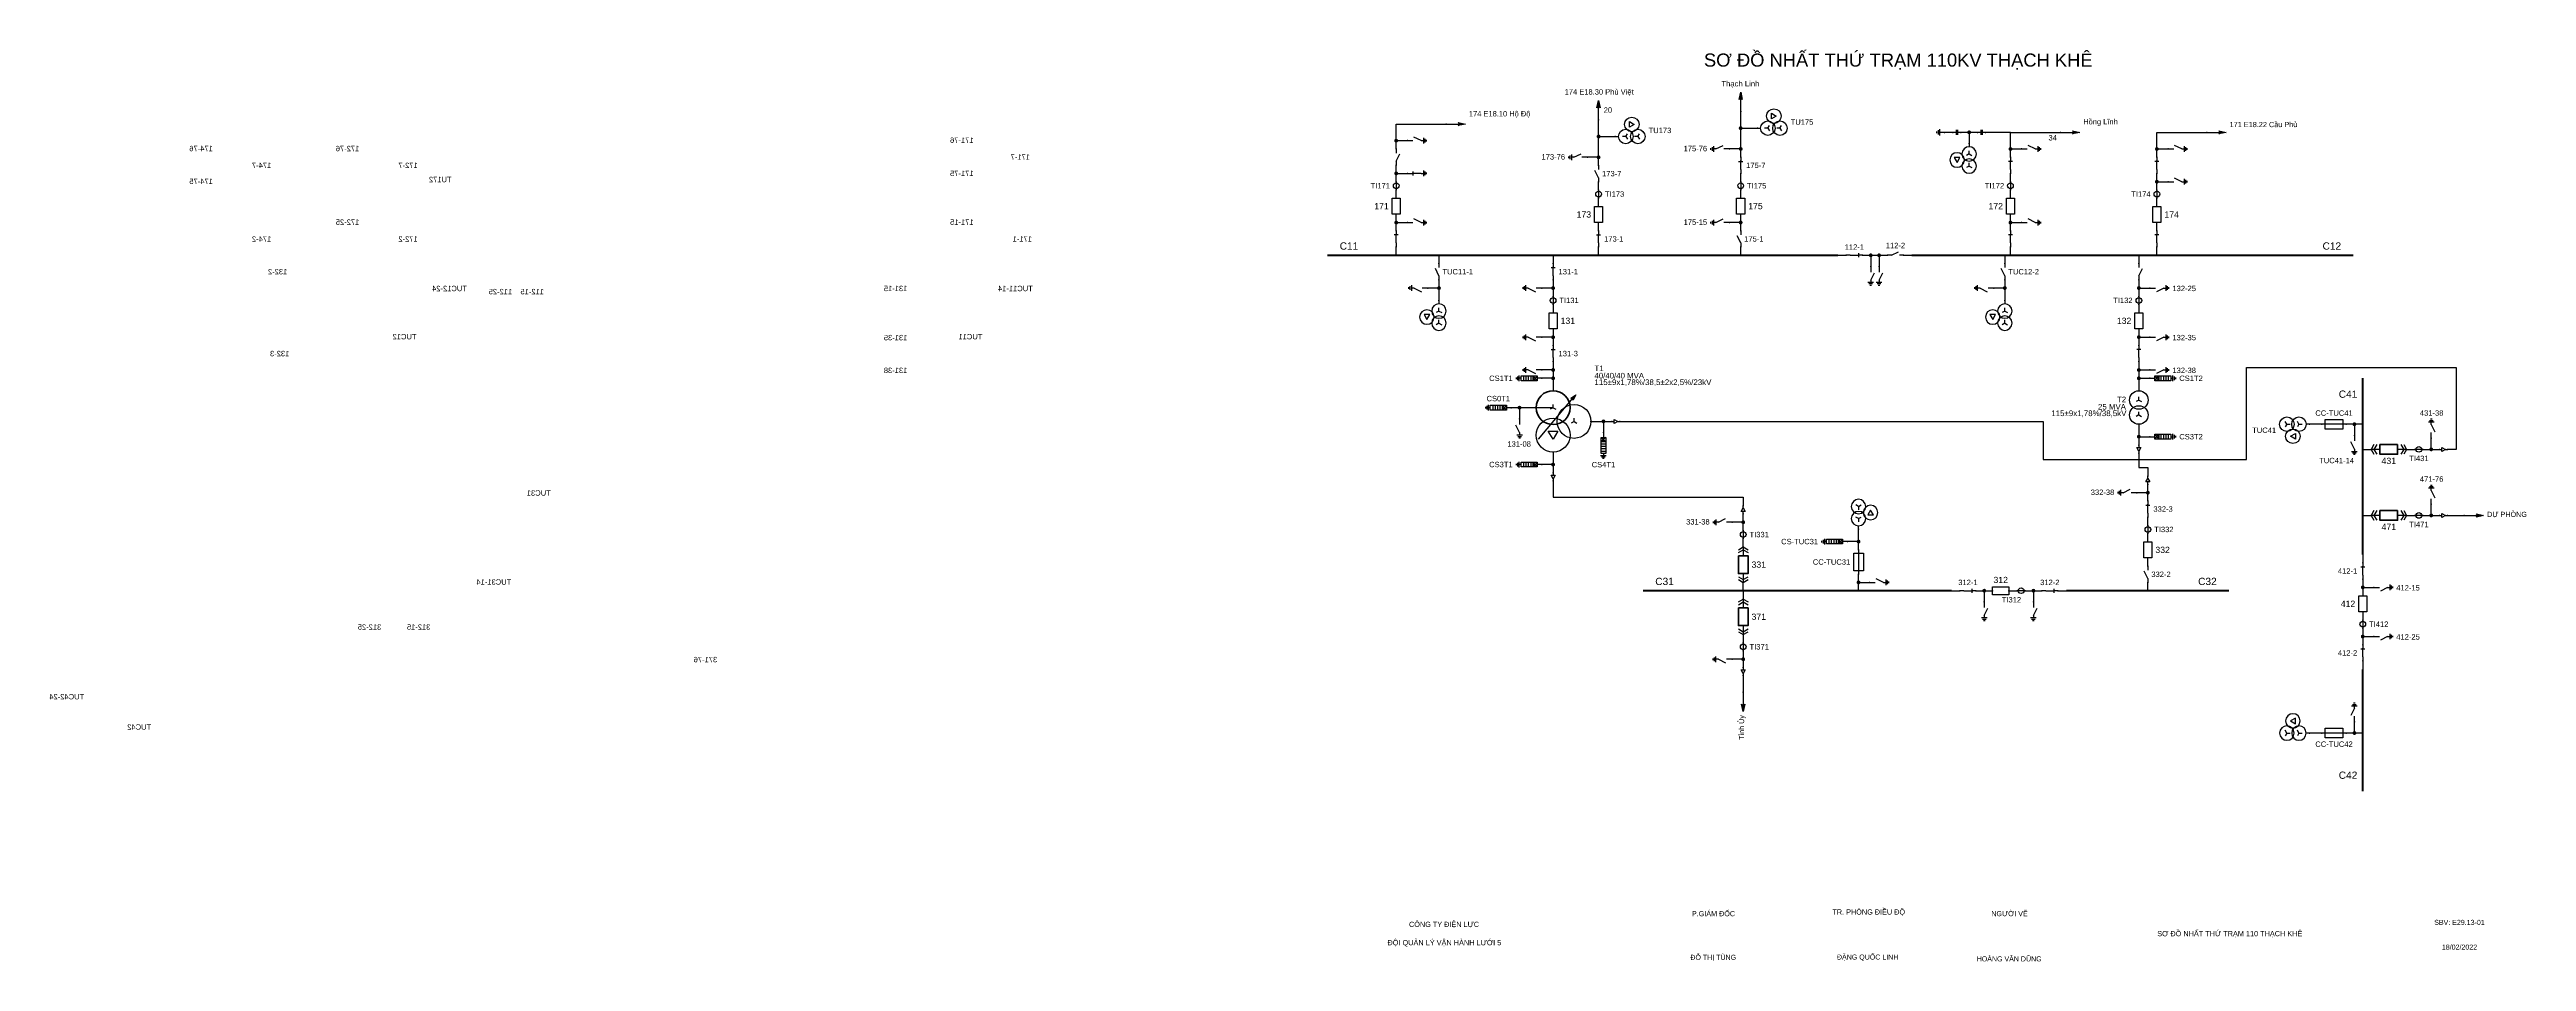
# Model space of a CAD drawing. Header units: millimetres. Extents: x -357 to 411, y 7 to 290.
import ezdxf

# ---------------------------------------------------------------- set-up
doc = ezdxf.new("R2010")
doc.units = ezdxf.units.MM
for name, color, linetype, lineweight in [('BUSBAR_110KV', 1, 'Continuous', 50), ('BUSBAR_22KV', 5, 'Continuous', 50), ('BUSBAR_35KV', 30, 'Continuous', 50), ('GROUND', 3, 'Continuous', 25), ('HV_110KV', 1, 'Continuous', 25), ('MV_22KV', 5, 'Continuous', 25), ('MV_35KV', 30, 'Continuous', 25)]:
    doc.layers.add(name, color=color, linetype=linetype, lineweight=lineweight)
doc.layers.add('SYM_PORTS', color=8, linetype='Continuous', plot=False)
doc.layers.add('TEXT', color=7, linetype='Continuous')
doc.styles.add('SLD_TEXT', font='arial.ttf')

# ---------------------------------------------------------------- blocks, each defined once
blk = doc.blocks.new('SYM_DISCONNECTOR_CLOSED')
at = {"lineweight": 25}
for points in [[(-0.625, 1.25), (0.625, 1.25)], [(0, 2.5), (0, 1.25)], [(0, -1.25), (0, 1.5)], [(0, -1.25), (0, -2.5)]]:
    blk.add_lwpolyline(points, dxfattribs=at)
at = {"layer": 'SYM_PORTS'}
for p in [(0, 2.5), (0, -2.5)]:
    blk.add_point(p, dxfattribs=at)
blk.add_attdef('DEVICE_CODE', (1.625, -0.5), '', height=2)
blk = doc.blocks.new('SYM_EARTHING_SWITCH_OPEN')
at = {"lineweight": 25}
for points in [[(0, -1.25), (-1.125, 1)], [(0, 3), (0, 1.25)], [(-0.875, -2), (0.875, -2)], [(-0.5625, -2.4375), (0.5625, -2.4375)], [(-0.25, -2.875), (0.25, -2.875)], [(0, -1.25), (0, -2)]]:
    blk.add_lwpolyline(points, dxfattribs=at)
at = {"layer": 'SYM_PORTS'}
blk.add_point((0, 3), dxfattribs=at)
blk.add_attdef('DEVICE_CODE', (1.875, 0), '', height=2)
blk = doc.blocks.new('SYM_CIRCUIT_BREAKER')
at = {"lineweight": 25}
blk.add_lwpolyline([(-1.25, 2.5), (1.25, 2.5), (1.25, -2.5), (-1.25, -2.5)], close=True, dxfattribs=at)
at = {"layer": 'SYM_PORTS'}
for p in [(0, 2.5), (0, -2.5)]:
    blk.add_point(p, dxfattribs=at)
blk.add_attdef('DEVICE_CODE', (2.25, -0.5), '', height=2)
at = {"flags": 1}
blk.add_attdef('RATING', (2.25, -3.5), '', height=2, dxfattribs=at)
blk = doc.blocks.new('SYM_CURRENT_TRANSFORMER')
at = {"lineweight": 25}
blk.add_lwpolyline([(0, 1.25), (0, -1.25)], dxfattribs=at)
blk.add_circle((0, 0), 0.875, dxfattribs=at)
at = {"layer": 'SYM_PORTS'}
for p in [(0, 1.25), (0, -1.25)]:
    blk.add_point(p, dxfattribs=at)
blk.add_attdef('DEVICE_CODE', (1.875, -1.75), '', height=2)
at = {"flags": 1}
blk.add_attdef('RATIO', (1.875, -4.75), '', height=2, dxfattribs=at)
blk = doc.blocks.new('SYM_EARTHING_SWITCH_CLOSED')
at = {"lineweight": 25}
for points in [[(-0.625, 1.25), (0.625, 1.25)], [(0, 3), (0, 1.25)], [(0, -1.25), (0, 1.5)], [(-0.875, -2), (0.875, -2)], [(-0.5625, -2.4375), (0.5625, -2.4375)], [(-0.25, -2.875), (0.25, -2.875)], [(0, -1.25), (0, -2)]]:
    blk.add_lwpolyline(points, dxfattribs=at)
at = {"layer": 'SYM_PORTS'}
blk.add_point((0, 3), dxfattribs=at)
blk.add_attdef('DEVICE_CODE', (1.875, 0), '', height=2)
blk = doc.blocks.new('SYM_DISCONNECTOR_OPEN')
at = {"lineweight": 25}
for points in [[(0, -1.25), (-1.125, 1)], [(0, 2.5), (0, 1.25)], [(0, -1.25), (0, -2.5)]]:
    blk.add_lwpolyline(points, dxfattribs=at)
at = {"layer": 'SYM_PORTS'}
for p in [(0, 2.5), (0, -2.5)]:
    blk.add_point(p, dxfattribs=at)
blk.add_attdef('DEVICE_CODE', (1, -0.5), '', height=2)
blk = doc.blocks.new('SYM_LINE_FEEDER_ARROW')
blk.add_hatch(color=7).paths.add_polyline_path([(0, -3), (-0.5, -0.75), (0, -1.25), (0.5, -0.75)])
at = {"lineweight": 25}
blk.add_lwpolyline([(0, 3), (0, -1.25)], dxfattribs=at)
blk.add_lwpolyline([(0, -3), (-0.5, -0.75), (0, -1.25), (0.5, -0.75)], close=True, dxfattribs=at)
at = {"layer": 'SYM_PORTS'}
blk.add_point((0, 3), dxfattribs=at)
blk.add_attdef('LINE_NAME', (1.5, 0), '', height=2)
blk = doc.blocks.new('SYM_VOLTAGE_TRANSFORMER')
at = {"lineweight": 25}
for points in [[(0, 1.375), (-0.8625, 0.875)], [(0, 4.625), (0, 3.625)], [(0, 1.375), (0, 2.375)], [(0, 1.375), (0.8625, 0.875)], [(0, -2.375), (-0.8625, -2.875)], [(0, -2.375), (0, -1.375)], [(0, -2.375), (0.8625, -2.875)]]:
    blk.add_lwpolyline(points, dxfattribs=at)
blk.add_lwpolyline([(2.875, 0.25), (4.625, 0.25), (3.75, -1.25)], close=True, dxfattribs=at)
for centre in [(0, 1.375), (3.75, -0.5), (0, -2.375)]:
    blk.add_circle(centre, 2.25, dxfattribs=at)
at = {"layer": 'SYM_PORTS'}
blk.add_point((0, 4.625), dxfattribs=at)
blk.add_attdef('DEVICE_CODE', (7, 1.625), '', height=2)
at = {"flags": 1}
blk.add_attdef('RATIO', (7, -1.375), '', height=2, dxfattribs=at)
blk = doc.blocks.new('SYM_SURGE_ARRESTER')
at = {"lineweight": 25}
for points in [[(-0.75, 2.5), (0.75, 2.5), (0.75, 1.25), (-0.75, 1.25)], [(-0.75, 1.25), (0.75, 1.25), (0.75, -2.5), (-0.75, -2.5)]]:
    blk.add_lwpolyline(points, close=True, dxfattribs=at)
for points in [[(-0.75, 2.5), (0.75, 1.25)], [(0.75, 2.5), (-0.75, 1.25)], [(-0.75, 0.5), (0.75, 0.5)], [(0, 4), (0, 2.5)], [(-0.875, -3.125), (0.875, -3.125)], [(-0.75, -0.25), (0.75, -0.25)], [(-0.75, -1), (0.75, -1)], [(-0.75, -1.75), (0.75, -1.75)], [(-0.5625, -3.5625), (0.5625, -3.5625)], [(-0.25, -4), (0.25, -4)], [(0, -2.5), (0, -3.125)]]:
    blk.add_lwpolyline(points, dxfattribs=at)
at = {"layer": 'SYM_PORTS'}
blk.add_point((0, 4), dxfattribs=at)
blk.add_attdef('DEVICE_CODE', (1.875, 1), '', height=2)
blk = doc.blocks.new('SYM_TRANSFORMER_3W')
blk.add_hatch(color=7).paths.add_polyline_path([(3.75, 8.25), (3.0125, 6.575), (2.2375, 7.225)])
at = {"lineweight": 25}
for points in [[(3.75, 8.25), (3.0125, 6.575), (2.2375, 7.225)], [(-4.75, -3), (-1.75, -3), (-3.25, -5.5)]]:
    blk.add_lwpolyline(points, close=True, dxfattribs=at)
for points in [[(-3.25, 4.25), (-8.5, 4.25)], [(-7.75, -5.5), (3.0125, 7.35)], [(-3.25, 4.25), (-4.1125, 3.75)], [(-3.25, 4.25), (-3.25, 5.25)], [(-3.25, 4.25), (-2.3875, 3.75)], [(3.25, 0), (2.3875, -0.5)], [(3.25, 0), (3.25, 1)], [(3.25, 0), (4.1125, -0.5)]]:
    blk.add_lwpolyline(points, dxfattribs=at)
at = {"lineweight": 50}
blk.add_circle((-3.25, 4.25), 5.25, dxfattribs=at)
at = {"lineweight": 25}
for centre in [(-3.25, -4.25), (3.25, 0)]:
    blk.add_circle(centre, 5.25, dxfattribs=at)
at = {"layer": 'SYM_PORTS'}
for p in [(-3.25, 9.5), (-8.5, 4.25), (8.5, 0), (-3.25, -9.5)]:
    blk.add_point(p, dxfattribs=at)
blk.add_attdef('DEVICE_CODE', (9.5, 6.5), '', height=2)
at = {"flags": 1}
for tag, p in [('VOLTAGE_RATIO', (9.5, 0.5)), ('POWER', (9.5, 3.5))]:
    blk.add_attdef(tag, p, '', height=2, dxfattribs=at)
blk = doc.blocks.new('SYM_CABLE_TERMINATION')
at = {"lineweight": 25}
blk.add_lwpolyline([(-0.625, 0.5), (0.625, 0.5), (0, -0.625)], close=True, dxfattribs=at)
for points in [[(0, 1.25), (0, 0.5)], [(0, -0.625), (0, -1.25)]]:
    blk.add_lwpolyline(points, dxfattribs=at)
at = {"layer": 'SYM_PORTS'}
for p in [(0, 1.25), (0, -1.25)]:
    blk.add_point(p, dxfattribs=at)
blk = doc.blocks.new('SYM_COUPLING_CAPACITOR')
at = {"lineweight": 25}
for points in [[(-0.75, 0.25), (0.75, 0.25)], [(0, 1.25), (0, 0.25)], [(-0.75, -0.25), (0.75, -0.25)], [(0, -0.25), (0, -1.25)]]:
    blk.add_lwpolyline(points, dxfattribs=at)
at = {"layer": 'SYM_PORTS'}
for p in [(0, 1.25), (0, -1.25)]:
    blk.add_point(p, dxfattribs=at)
blk.add_attdef('DEVICE_CODE', (1.75, -1.75), '', height=2)
blk = doc.blocks.new('SYM_GROUND_SYMBOL')
at = {"lineweight": 25}
for points in [[(0, 1.25), (0, -0.25)], [(-1, -0.25), (1, -0.25)], [(-0.625, -0.75), (0.625, -0.75)], [(-0.25, -1.25), (0.25, -1.25)]]:
    blk.add_lwpolyline(points, dxfattribs=at)
at = {"layer": 'SYM_PORTS'}
blk.add_point((0, 1.25), dxfattribs=at)
blk = doc.blocks.new('SYM_TRANSFORMER_2W')
at = {"lineweight": 25}
for points in [[(0, 2.3125), (-0.8625, 1.8125)], [(0, 2.3125), (0, 3.3125)], [(0, 2.3125), (0.8625, 1.8125)], [(0, -2.3125), (-0.8625, -2.8125)], [(0, -2.3125), (0, -1.3125)], [(0, -2.3125), (0.8625, -2.8125)]]:
    blk.add_lwpolyline(points, dxfattribs=at)
for centre in [(0, 2.3125), (0, -2.3125)]:
    blk.add_circle(centre, 2.875, dxfattribs=at)
at = {"layer": 'SYM_PORTS'}
for p in [(0, 5.1875), (0, -5.1875)]:
    blk.add_point(p, dxfattribs=at)
blk.add_attdef('DEVICE_CODE', (3.875, 2.1875), '', height=2)
at = {"flags": 1}
for tag, p in [('POWER', (3.875, -0.8125)), ('VOLTAGE_RATIO', (3.875, -3.8125))]:
    blk.add_attdef(tag, p, '', height=2, dxfattribs=at)
blk = doc.blocks.new('SYM_DRAWOUT_BREAKER')
at = {"lineweight": 25}
for points in [[(-1.5, 4.625), (0, 5.5), (1.5, 4.625)], [(-1.5, 3.75), (0, 4.625), (1.5, 3.75)], [(0, 5.5), (0, 2.75)], [(-1.5, -3.75), (0, -4.625), (1.5, -3.75)], [(-1.5, -4.625), (0, -5.5), (1.5, -4.625)], [(0, -2.75), (0, -5.5)]]:
    blk.add_lwpolyline(points, dxfattribs=at)
at = {"lineweight": 35}
blk.add_lwpolyline([(-1.5, 2.75), (1.5, 2.75), (1.5, -2.75), (-1.5, -2.75)], close=True, dxfattribs=at)
at = {"layer": 'SYM_PORTS'}
for p in [(0, 5.5), (0, -5.5)]:
    blk.add_point(p, dxfattribs=at)
blk.add_attdef('DEVICE_CODE', (2.5, 2.5), '', height=2)
at = {"flags": 1}
blk.add_attdef('RATING', (2.5, -0.5), '', height=2, dxfattribs=at)
blk = doc.blocks.new('SYM_FUSE_DISCONNECTOR')
at = {"lineweight": 25}
blk.add_lwpolyline([(-1.5, 2.75), (1.5, 2.75), (1.5, -2.75), (-1.5, -2.75)], close=True, dxfattribs=at)
blk.add_lwpolyline([(0, 3.75), (0, -3.75)], dxfattribs=at)
at = {"layer": 'SYM_PORTS'}
for p in [(0, 3.75), (0, -3.75)]:
    blk.add_point(p, dxfattribs=at)
blk.add_attdef('DEVICE_CODE', (2.5, 0.75), '', height=2)
at = {"flags": 1}
blk.add_attdef('RATING', (2.5, -2.25), '', height=2, dxfattribs=at)

msp = doc.modelspace()

# ---------------------------------------------------------------- hatches: boundary and pattern name
at = {"layer": 'HV_110KV'}
h = msp.add_hatch(color=7, dxfattribs=at)
edge = h.paths.add_edge_path()
edge.add_arc((60.32, 261.86), 0.6, 0, 360)
h = msp.add_hatch(color=7, dxfattribs=at)
edge = h.paths.add_edge_path()
edge.add_arc((123.09, 263.15), 0.6, 0, 360)
h = msp.add_hatch(color=7, dxfattribs=at)
edge = h.paths.add_edge_path()
edge.add_arc((167.15, 265.73), 0.6, 0, 360)
h = msp.add_hatch(color=7, dxfattribs=at)
edge = h.paths.add_edge_path()
edge.add_arc((238.01, 264.44), 0.6, 0, 360)
h = msp.add_hatch(color=7, dxfattribs=at)
edge = h.paths.add_edge_path()
edge.add_arc((123.09, 256.7), 0.6, 0, 360)
h = msp.add_hatch(color=7, dxfattribs=at)
edge = h.paths.add_edge_path()
edge.add_arc((167.15, 259.28), 0.6, 0, 360)
h = msp.add_hatch(color=7, dxfattribs=at)
edge = h.paths.add_edge_path()
edge.add_arc((250.82, 259.28), 0.6, 0, 360)
h = msp.add_hatch(color=7, dxfattribs=at)
edge = h.paths.add_edge_path()
edge.add_arc((296.23, 259.28), 0.6, 0, 360)
h = msp.add_hatch(color=7, dxfattribs=at)
edge = h.paths.add_edge_path()
edge.add_arc((60.32, 251.7), 0.6, 0, 360)
h = msp.add_hatch(color=7, dxfattribs=at)
edge = h.paths.add_edge_path()
edge.add_arc((296.23, 249.13), 0.6, 0, 360)
h = msp.add_hatch(color=7, dxfattribs=at)
edge = h.paths.add_edge_path()
edge.add_arc((60.32, 236.47), 0.6, 0, 360)
h = msp.add_hatch(color=7, dxfattribs=at)
edge = h.paths.add_edge_path()
edge.add_arc((167.15, 236.47), 0.6, 0, 360)
h = msp.add_hatch(color=7, dxfattribs=at)
edge = h.paths.add_edge_path()
edge.add_arc((250.82, 236.47), 0.6, 0, 360)
h = msp.add_hatch(color=7, dxfattribs=at)
edge = h.paths.add_edge_path()
edge.add_arc((207.48, 226.31), 0.6, 0, 360)
h = msp.add_hatch(color=7, dxfattribs=at)
edge = h.paths.add_edge_path()
edge.add_arc((210.06, 226.31), 0.6, 0, 360)
h = msp.add_hatch(color=7, dxfattribs=at)
edge = h.paths.add_edge_path()
edge.add_arc((73.59, 216.15), 0.6, 0, 360)
h = msp.add_hatch(color=7, dxfattribs=at)
edge = h.paths.add_edge_path()
edge.add_arc((108.98, 216.15), 0.6, 0, 360)
h = msp.add_hatch(color=7, dxfattribs=at)
edge = h.paths.add_edge_path()
edge.add_arc((249.07, 216.15), 0.6, 0, 360)
h = msp.add_hatch(color=7, dxfattribs=at)
edge = h.paths.add_edge_path()
edge.add_arc((290.63, 216.15), 0.6, 0, 360)
h = msp.add_hatch(color=7, dxfattribs=at)
edge = h.paths.add_edge_path()
edge.add_arc((108.98, 200.92), 0.6, 0, 360)
h = msp.add_hatch(color=7, dxfattribs=at)
edge = h.paths.add_edge_path()
edge.add_arc((290.63, 200.92), 0.6, 0, 360)
h = msp.add_hatch(color=7, dxfattribs=at)
edge = h.paths.add_edge_path()
edge.add_arc((108.98, 190.76), 0.6, 0, 360)
h = msp.add_hatch(color=7, dxfattribs=at)
edge = h.paths.add_edge_path()
edge.add_arc((108.98, 188.18), 0.6, 0, 360)
h = msp.add_hatch(color=7, dxfattribs=at)
edge = h.paths.add_edge_path()
edge.add_arc((290.63, 190.76), 0.6, 0, 360)
h = msp.add_hatch(color=7, dxfattribs=at)
edge = h.paths.add_edge_path()
edge.add_arc((290.63, 188.18), 0.6, 0, 360)
h = msp.add_hatch(color=7, dxfattribs=at)
edge = h.paths.add_edge_path()
edge.add_arc((98.57, 179.06), 0.6, 0, 360)
at = {"layer": 'MV_22KV'}
h = msp.add_hatch(color=7, dxfattribs=at)
edge = h.paths.add_edge_path()
edge.add_arc((124.6, 174.81), 0.6, 0, 360)
h = msp.add_hatch(color=7, dxfattribs=at)
edge = h.paths.add_edge_path()
edge.add_arc((357.49, 173.94), 0.6, 0, 360)
h = msp.add_hatch(color=7, dxfattribs=at)
edge = h.paths.add_edge_path()
edge.add_arc((381.3, 166.14), 0.6, 0, 360)
h = msp.add_hatch(color=7, dxfattribs=at)
edge = h.paths.add_edge_path()
edge.add_arc((381.3, 145.65), 0.6, 0, 360)
h = msp.add_hatch(color=7, dxfattribs=at)
edge = h.paths.add_edge_path()
edge.add_arc((360.07, 123.34), 0.6, 0, 360)
h = msp.add_hatch(color=7, dxfattribs=at)
edge = h.paths.add_edge_path()
edge.add_arc((360.07, 108.11), 0.6, 0, 360)
h = msp.add_hatch(color=7, dxfattribs=at)
edge = h.paths.add_edge_path()
edge.add_arc((357.49, 78.18), 0.6, 0, 360)
at = {"layer": 'MV_35KV'}
h = msp.add_hatch(color=7, dxfattribs=at)
edge = h.paths.add_edge_path()
edge.add_arc((290.63, 170.07), 0.6, 0, 360)
h = msp.add_hatch(color=7, dxfattribs=at)
edge = h.paths.add_edge_path()
edge.add_arc((108.98, 161.44), 0.6, 0, 360)
h = msp.add_hatch(color=7, dxfattribs=at)
edge = h.paths.add_edge_path()
edge.add_arc((293.43, 152.7), 0.6, 0, 360)
h = msp.add_hatch(color=7, dxfattribs=at)
edge = h.paths.add_edge_path()
edge.add_arc((167.94, 143.55), 0.6, 0, 360)
h = msp.add_hatch(color=7, dxfattribs=at)
edge = h.paths.add_edge_path()
edge.add_arc((203.7, 137.55), 0.6, 0, 360)
h = msp.add_hatch(color=7, dxfattribs=at)
edge = h.paths.add_edge_path()
edge.add_arc((203.7, 124.89), 0.6, 0, 360)
h = msp.add_hatch(color=7, dxfattribs=at)
edge = h.paths.add_edge_path()
edge.add_arc((242.7, 122.31), 0.6, 0, 360)
h = msp.add_hatch(color=7, dxfattribs=at)
edge = h.paths.add_edge_path()
edge.add_arc((257.94, 122.31), 0.6, 0, 360)
h = msp.add_hatch(color=7, dxfattribs=at)
edge = h.paths.add_edge_path()
edge.add_arc((167.94, 101.07), 0.6, 0, 360)

# ---------------------------------------------------------------- linework, layer by layer
at = {"layer": 'BUSBAR_110KV', "const_width": 0.606}
for points in [[(38.99, 226.31), (197.33, 226.31)], [(220.22, 226.31), (357.17, 226.31)]]:
    msp.add_lwpolyline(points, dxfattribs=at)
at = {"layer": 'BUSBAR_22KV', "const_width": 0.606}
for points in [[(360.07, 188.22), (360.07, 133.5)], [(360.07, 97.95), (360.07, 60.09)]]:
    msp.add_lwpolyline(points, dxfattribs=at)
at = {"layer": 'BUSBAR_35KV', "const_width": 0.606}
for points in [[(136.85, 122.31), (232.54, 122.31)], [(268.1, 122.31), (318.58, 122.31)]]:
    msp.add_lwpolyline(points, dxfattribs=at)
at = {"layer": 'GROUND'}
msp.add_lwpolyline([(232.93, 264.44), (230.35, 264.44)], dxfattribs=at)
at = {"layer": 'HV_110KV'}
for points in [[(167.15, 265.73), (167.15, 270.89)], [(60.32, 261.86), (60.32, 267.02), (75.8, 267.02)], [(60.32, 259.28), (60.32, 261.86)], [(60.32, 261.86), (63.78, 261.86)], [(123.09, 263.15), (123.09, 268.31)], [(123.09, 256.7), (123.09, 263.15)], [(123.09, 263.15), (128.27, 263.15)], [(167.15, 259.28), (167.15, 265.73)], [(167.15, 265.73), (172.33, 265.73)], [(238.01, 264.44), (235.43, 264.44)], [(240.59, 264.44), (238.01, 264.44)], [(238.01, 264.44), (238.01, 260.99)], [(250.82, 264.44), (243.09, 264.44)], [(250.82, 259.28), (250.82, 264.44)], [(250.82, 264.44), (266.29, 264.44)], [(296.23, 259.28), (296.23, 264.44), (311.7, 264.44)], [(60.32, 251.7), (60.32, 254.28)], [(123.09, 256.7), (119.64, 256.7)], [(123.09, 254.13), (123.09, 256.7)], [(167.15, 259.28), (163.7, 259.28)], [(167.15, 256.7), (167.15, 259.28)], [(250.82, 256.7), (250.82, 259.28)], [(250.82, 259.28), (254.27, 259.28)], [(296.23, 256.7), (296.23, 259.28)], [(296.23, 259.28), (299.68, 259.28)], [(60.32, 249.13), (60.32, 251.7)], [(60.32, 251.7), (63.78, 251.7)], [(60.32, 244.05), (60.32, 246.63)], [(123.09, 246.55), (123.09, 249.13)], [(167.15, 249.13), (167.15, 251.7)], [(167.15, 244.05), (167.15, 246.63)], [(250.82, 249.13), (250.82, 251.7)], [(250.82, 244.05), (250.82, 246.63)], [(296.23, 249.13), (296.23, 251.7)], [(296.23, 246.55), (296.23, 249.13)], [(296.23, 249.13), (299.68, 249.13)], [(60.32, 236.47), (60.32, 239.05)], [(123.09, 241.47), (123.09, 244.05)], [(167.15, 236.47), (167.15, 239.05)], [(250.82, 236.47), (250.82, 239.05)], [(296.23, 241.47), (296.23, 244.05)], [(60.32, 233.89), (60.32, 236.47)], [(60.32, 236.47), (63.78, 236.47)], [(123.09, 233.89), (123.09, 236.47)], [(167.15, 236.47), (163.7, 236.47)], [(167.15, 233.89), (167.15, 236.47)], [(250.82, 233.89), (250.82, 236.47)], [(250.82, 236.47), (254.27, 236.47)], [(296.23, 233.89), (296.23, 236.47)], [(60.32, 226.31), (60.32, 228.89)], [(73.59, 226.31), (73.59, 223.73)], [(108.98, 226.31), (108.98, 223.73)], [(123.09, 226.31), (123.09, 228.89)], [(167.15, 226.31), (167.15, 228.89)], [(197.33, 226.31), (199.9, 226.31)], [(204.9, 226.31), (207.48, 226.31)], [(207.48, 226.31), (207.48, 222.86)], [(207.48, 226.31), (210.06, 226.31)], [(210.06, 226.31), (210.06, 222.86)], [(210.06, 226.31), (212.64, 226.31)], [(217.64, 226.31), (220.22, 226.31)], [(249.07, 226.31), (249.07, 223.73)], [(250.82, 226.31), (250.82, 228.89)], [(290.63, 226.31), (290.63, 223.73)], [(296.23, 226.31), (296.23, 228.89)], [(73.59, 216.15), (70.14, 216.15)], [(73.59, 218.73), (73.59, 216.15)], [(73.59, 216.15), (73.59, 212.28)], [(108.98, 216.15), (105.53, 216.15)], [(108.98, 218.73), (108.98, 216.15)], [(108.98, 216.15), (108.98, 213.57)], [(249.07, 216.15), (245.62, 216.15)], [(249.07, 218.73), (249.07, 216.15)], [(249.07, 216.15), (249.07, 212.28)], [(290.63, 218.73), (290.63, 216.15)], [(290.63, 216.15), (294.08, 216.15)], [(290.63, 216.15), (290.63, 213.57)], [(108.98, 211.07), (108.98, 208.5)], [(290.63, 211.07), (290.63, 208.5)], [(108.98, 200.92), (105.53, 200.92)], [(108.98, 203.5), (108.98, 200.92)], [(108.98, 200.92), (108.98, 198.34)], [(290.63, 203.5), (290.63, 200.92)], [(290.63, 200.92), (294.08, 200.92)], [(290.63, 200.92), (290.63, 198.34)], [(108.98, 193.34), (108.98, 190.76)], [(290.63, 193.34), (290.63, 190.76)], [(108.98, 190.76), (105.53, 190.76)], [(108.98, 188.18), (105.53, 188.18)], [(108.98, 190.76), (108.98, 188.18)], [(108.98, 188.18), (108.98, 184.31)], [(290.63, 190.76), (294.08, 190.76)], [(290.63, 190.76), (290.63, 188.18)], [(290.63, 188.18), (294.08, 188.18)], [(290.63, 188.18), (290.63, 184.31)], [(98.57, 179.06), (95.99, 179.06)], [(103.73, 179.06), (98.57, 179.06)], [(98.57, 179.06), (98.57, 175.61)]]:
    msp.add_lwpolyline(points, dxfattribs=at)
at = {"layer": 'MV_22KV'}
for points in [[(129.67, 174.81), (132.37, 174.81), (261, 174.81), (261, 163.02), (324, 163.02), (324, 191.52), (389.08, 191.52), (389.08, 166.14), (386.38, 166.14)], [(120.73, 174.81), (124.6, 174.81)], [(124.6, 174.81), (124.6, 171.36)], [(124.6, 174.81), (127.17, 174.81)], [(347.41, 173.94), (343.54, 173.94)], [(357.49, 173.94), (354.91, 173.94)], [(360.07, 173.94), (357.49, 173.94)], [(357.49, 173.94), (357.49, 170.49)], [(381.3, 166.14), (381.3, 169.59)], [(360.07, 166.14), (362.64, 166.14)], [(373.64, 166.14), (376.22, 166.14)], [(378.72, 166.14), (381.3, 166.14)], [(381.3, 166.14), (383.88, 166.14)], [(381.3, 145.65), (381.3, 149.1)], [(360.07, 145.65), (362.64, 145.65)], [(373.64, 145.65), (376.22, 145.65)], [(378.72, 145.65), (381.3, 145.65)], [(381.3, 145.65), (383.88, 145.65)], [(386.38, 145.65), (391.54, 145.65)], [(360.07, 133.5), (360.07, 130.92)], [(360.07, 125.92), (360.07, 123.34)], [(360.07, 123.34), (363.52, 123.34)], [(360.07, 123.34), (360.07, 120.77)], [(360.07, 115.77), (360.07, 113.19)], [(360.07, 110.69), (360.07, 108.11)], [(360.07, 108.11), (363.52, 108.11)], [(360.07, 108.11), (360.07, 105.53)], [(360.07, 100.53), (360.07, 97.95)], [(347.41, 78.18), (343.54, 78.18)], [(357.49, 78.18), (354.91, 78.18)], [(357.49, 78.18), (357.49, 81.63)], [(360.07, 78.18), (357.49, 78.18)]]:
    msp.add_lwpolyline(points, dxfattribs=at)
at = {"layer": 'MV_35KV'}
for points in [[(290.63, 173.94), (290.63, 170.07)], [(290.63, 170.07), (294.08, 170.07)], [(290.63, 170.07), (290.63, 167.49)], [(108.98, 161.44), (105.53, 161.44)], [(108.98, 165.31), (108.98, 161.44)], [(108.98, 161.44), (108.98, 158.86)], [(290.63, 164.99), (290.63, 162.29), (290.63, 160.48), (293.43, 160.48), (293.43, 157.78)], [(108.98, 156.36), (108.98, 153.66), (108.98, 151.33), (167.94, 151.33), (167.94, 148.63)], [(293.43, 152.7), (293.43, 155.28)], [(167.94, 143.55), (167.94, 146.13)], [(293.43, 152.7), (289.98, 152.7)], [(293.43, 150.13), (293.43, 152.7)], [(167.94, 143.55), (164.49, 143.55)], [(167.94, 140.97), (167.94, 143.55)], [(167.94, 135.89), (167.94, 138.47)], [(203.7, 137.55), (203.7, 141.42)], [(293.43, 142.55), (293.43, 145.13)], [(293.43, 137.47), (293.43, 140.05)], [(203.7, 137.55), (200.25, 137.55)], [(203.7, 134.97), (203.7, 137.55)], [(293.43, 129.89), (293.43, 132.47)], [(167.94, 122.31), (167.94, 124.89)], [(203.7, 124.89), (203.7, 127.47)], [(203.7, 122.31), (203.7, 124.89)], [(203.7, 124.89), (207.15, 124.89)], [(293.43, 122.31), (293.43, 124.89)], [(167.94, 122.31), (167.94, 119.73)], [(232.54, 122.31), (235.12, 122.31)], [(240.12, 122.31), (242.7, 122.31)], [(242.7, 122.31), (242.7, 118.86)], [(242.7, 122.31), (245.28, 122.31)], [(250.28, 122.31), (252.86, 122.31)], [(255.36, 122.31), (257.94, 122.31)], [(257.94, 122.31), (257.94, 118.86)], [(257.94, 122.31), (260.52, 122.31)], [(265.52, 122.31), (268.1, 122.31)], [(167.94, 108.73), (167.94, 106.15)], [(167.94, 101.07), (164.49, 101.07)], [(167.94, 103.65), (167.94, 101.07)], [(167.94, 101.07), (167.94, 98.5)], [(167.94, 96), (167.94, 90.84)]]:
    msp.add_lwpolyline(points, dxfattribs=at)

# ---------------------------------------------------------------- block references
at = {"layer": 'GROUND', "rotation": 270}
msp.add_blockref('SYM_GROUND_SYMBOL', (229.1, 264.44), dxfattribs=at)
at = {"layer": 'HV_110KV'}
for name, p, rotation in [('SYM_LINE_FEEDER_ARROW', (167.15, 273.89), 180), ('SYM_LINE_FEEDER_ARROW', (123.09, 271.31), 180), ('SYM_LINE_FEEDER_ARROW', (78.8, 267.02), 90), ('SYM_COUPLING_CAPACITOR', (234.18, 264.44), 270), ('SYM_COUPLING_CAPACITOR', (241.84, 264.44), 270), ('SYM_LINE_FEEDER_ARROW', (269.29, 264.44), 90), ('SYM_LINE_FEEDER_ARROW', (314.7, 264.44), 90)]:
    msp.add_blockref(name, p, dxfattribs=dict(at, rotation=rotation))
ref = msp.add_blockref('SYM_VOLTAGE_TRANSFORMER', (132.89, 263.15), dxfattribs=dict(at, rotation=90))
ref.add_attrib('DEVICE_CODE', 'TU173', (138.6, 264.2), dxfattribs={"layer": 'TEXT', "height": 1.678, "style": 'SLD_TEXT'})
ref = msp.add_blockref('SYM_VOLTAGE_TRANSFORMER', (176.95, 265.73), dxfattribs=dict(at, rotation=90))
ref.add_attrib('DEVICE_CODE', 'TU175', (182.66, 266.78), dxfattribs={"layer": 'TEXT', "height": 1.678, "style": 'SLD_TEXT'})
ref = msp.add_blockref('SYM_EARTHING_SWITCH_OPEN', (66.78, 261.86), dxfattribs=dict(at, xscale=-1, rotation=90))
ref.add_attrib('DEVICE_CODE', '171-76', (70.73, 261.16), dxfattribs={"layer": 'TEXT', "extrusion": (0, 0, -1), "height": 1.678, "style": 'SLD_TEXT'})
ref = msp.add_blockref('SYM_EARTHING_SWITCH_OPEN', (302.68, 259.28), dxfattribs=dict(at, xscale=-1, rotation=90))
ref.add_attrib('DEVICE_CODE', '174-76', (306.64, 258.58), dxfattribs={"layer": 'TEXT', "extrusion": (0, 0, -1), "height": 1.678, "style": 'SLD_TEXT'})
ref = msp.add_blockref('SYM_DISCONNECTOR_CLOSED', (296.23, 254.2), dxfattribs=dict(at, xscale=-1))
ref.add_attrib('DEVICE_CODE', '174-7', (288.53, 253.36), dxfattribs={"layer": 'TEXT', "extrusion": (0, 0, -1), "height": 1.678, "style": 'SLD_TEXT'})
ref = msp.add_blockref('SYM_EARTHING_SWITCH_OPEN', (257.27, 259.28), dxfattribs=dict(at, xscale=-1, rotation=90))
ref.add_attrib('DEVICE_CODE', '172-76', (261.23, 258.58), dxfattribs={"layer": 'TEXT', "extrusion": (0, 0, -1), "height": 1.678, "style": 'SLD_TEXT'})
ref = msp.add_blockref('SYM_DISCONNECTOR_CLOSED', (250.82, 254.2), dxfattribs=dict(at, xscale=-1))
ref.add_attrib('DEVICE_CODE', '172-7', (243.12, 253.36), dxfattribs={"layer": 'TEXT', "extrusion": (0, 0, -1), "height": 1.678, "style": 'SLD_TEXT'})
ref = msp.add_blockref('SYM_VOLTAGE_TRANSFORMER', (238.01, 256.37), dxfattribs=dict(at, xscale=-1))
ref.add_attrib('DEVICE_CODE', 'TU172', (232.61, 248.97), dxfattribs={"layer": 'TEXT', "extrusion": (0, 0, -1), "height": 1.678, "style": 'SLD_TEXT'})
ref = msp.add_blockref('SYM_DISCONNECTOR_OPEN', (60.32, 256.78), dxfattribs=dict(at, xscale=-1))
ref.add_attrib('DEVICE_CODE', '171-7', (53.25, 255.94), dxfattribs={"layer": 'TEXT', "extrusion": (0, 0, -1), "height": 1.678, "style": 'SLD_TEXT'})
ref = msp.add_blockref('SYM_EARTHING_SWITCH_OPEN', (116.64, 256.7), dxfattribs=dict(at, rotation=270))
ref.add_attrib('DEVICE_CODE', '173-76', (105.39, 256), dxfattribs={"layer": 'TEXT', "height": 1.678, "style": 'SLD_TEXT'})
ref = msp.add_blockref('SYM_DISCONNECTOR_OPEN', (123.09, 251.63), dxfattribs=at)
ref.add_attrib('DEVICE_CODE', '173-7', (124.17, 250.8), dxfattribs={"layer": 'TEXT', "height": 1.678, "style": 'SLD_TEXT'})
ref = msp.add_blockref('SYM_EARTHING_SWITCH_OPEN', (160.7, 259.28), dxfattribs=dict(at, rotation=270))
ref.add_attrib('DEVICE_CODE', '175-76', (149.45, 258.58), dxfattribs={"layer": 'TEXT', "height": 1.678, "style": 'SLD_TEXT'})
ref = msp.add_blockref('SYM_DISCONNECTOR_CLOSED', (167.15, 254.2), dxfattribs=at)
ref.add_attrib('DEVICE_CODE', '175-7', (168.86, 253.38), dxfattribs={"layer": 'TEXT', "height": 1.678, "style": 'SLD_TEXT'})
ref = msp.add_blockref('SYM_EARTHING_SWITCH_OPEN', (302.68, 249.13), dxfattribs=dict(at, xscale=-1, rotation=90))
ref.add_attrib('DEVICE_CODE', '174-75', (306.64, 248.42), dxfattribs={"layer": 'TEXT', "extrusion": (0, 0, -1), "height": 1.678, "style": 'SLD_TEXT'})
ref = msp.add_blockref('SYM_EARTHING_SWITCH_CLOSED', (66.78, 251.7), dxfattribs=dict(at, xscale=-1, rotation=90))
ref.add_attrib('DEVICE_CODE', '171-75', (70.73, 250.88), dxfattribs={"layer": 'TEXT', "extrusion": (0, 0, -1), "height": 1.678, "style": 'SLD_TEXT'})
ref = msp.add_blockref('SYM_CURRENT_TRANSFORMER', (60.32, 247.88), dxfattribs=at)
ref.add_attrib('DEVICE_CODE', 'TI171', (52.37, 247.03), dxfattribs={"layer": 'TEXT', "height": 1.678, "style": 'SLD_TEXT'})
ref = msp.add_blockref('SYM_CURRENT_TRANSFORMER', (123.09, 245.3), dxfattribs=at)
ref.add_attrib('DEVICE_CODE', 'TI173', (125.05, 244.47), dxfattribs={"layer": 'TEXT', "height": 1.678, "style": 'SLD_TEXT'})
ref = msp.add_blockref('SYM_CURRENT_TRANSFORMER', (167.15, 247.88), dxfattribs=at)
ref.add_attrib('DEVICE_CODE', 'TI175', (169.11, 247.05), dxfattribs={"layer": 'TEXT', "height": 1.678, "style": 'SLD_TEXT'})
ref = msp.add_blockref('SYM_CURRENT_TRANSFORMER', (250.82, 247.88), dxfattribs=at)
ref.add_attrib('DEVICE_CODE', 'TI172', (242.87, 247.03), dxfattribs={"layer": 'TEXT', "height": 1.678, "style": 'SLD_TEXT'})
ref = msp.add_blockref('SYM_CURRENT_TRANSFORMER', (296.23, 245.3), dxfattribs=at)
ref.add_attrib('DEVICE_CODE', 'TI174', (288.28, 244.45), dxfattribs={"layer": 'TEXT', "height": 1.678, "style": 'SLD_TEXT'})
ref = msp.add_blockref('SYM_CIRCUIT_BREAKER', (60.32, 241.55), dxfattribs=at)
ref.add_attrib('DEVICE_CODE', '171', (53.51, 240.58), dxfattribs={"layer": 'TEXT', "height": 1.927, "style": 'SLD_TEXT'})
ref = msp.add_blockref('SYM_CIRCUIT_BREAKER', (123.09, 238.97), dxfattribs=at)
ref.add_attrib('DEVICE_CODE', '173', (116.27, 238.02), dxfattribs={"layer": 'TEXT', "height": 1.929, "style": 'SLD_TEXT'})
ref = msp.add_blockref('SYM_CIRCUIT_BREAKER', (167.15, 241.55), dxfattribs=at)
ref.add_attrib('DEVICE_CODE', '175', (169.49, 240.6), dxfattribs={"layer": 'TEXT', "height": 1.929, "style": 'SLD_TEXT'})
ref = msp.add_blockref('SYM_CIRCUIT_BREAKER', (250.82, 241.55), dxfattribs=at)
ref.add_attrib('DEVICE_CODE', '172', (244, 240.58), dxfattribs={"layer": 'TEXT', "height": 1.927, "style": 'SLD_TEXT'})
ref = msp.add_blockref('SYM_CIRCUIT_BREAKER', (296.23, 238.97), dxfattribs=at)
ref.add_attrib('DEVICE_CODE', '174', (298.56, 238), dxfattribs={"layer": 'TEXT', "height": 1.927, "style": 'SLD_TEXT'})
ref = msp.add_blockref('SYM_DISCONNECTOR_CLOSED', (296.23, 231.39), dxfattribs=dict(at, xscale=-1))
ref.add_attrib('DEVICE_CODE', '174-2', (288.53, 230.55), dxfattribs={"layer": 'TEXT', "extrusion": (0, 0, -1), "height": 1.678, "style": 'SLD_TEXT'})
ref = msp.add_blockref('SYM_EARTHING_SWITCH_OPEN', (257.27, 236.47), dxfattribs=dict(at, xscale=-1, rotation=90))
ref.add_attrib('DEVICE_CODE', '172-25', (261.23, 235.76), dxfattribs={"layer": 'TEXT', "extrusion": (0, 0, -1), "height": 1.678, "style": 'SLD_TEXT'})
ref = msp.add_blockref('SYM_DISCONNECTOR_CLOSED', (250.82, 231.39), dxfattribs=dict(at, xscale=-1))
ref.add_attrib('DEVICE_CODE', '172-2', (243.12, 230.55), dxfattribs={"layer": 'TEXT', "extrusion": (0, 0, -1), "height": 1.678, "style": 'SLD_TEXT'})
ref = msp.add_blockref('SYM_EARTHING_SWITCH_OPEN', (66.78, 236.47), dxfattribs=dict(at, xscale=-1, rotation=90))
ref.add_attrib('DEVICE_CODE', '171-15', (70.73, 235.76), dxfattribs={"layer": 'TEXT', "extrusion": (0, 0, -1), "height": 1.678, "style": 'SLD_TEXT'})
ref = msp.add_blockref('SYM_DISCONNECTOR_CLOSED', (60.32, 231.39), dxfattribs=dict(at, xscale=-1))
ref.add_attrib('DEVICE_CODE', '171-1', (52.62, 230.55), dxfattribs={"layer": 'TEXT', "extrusion": (0, 0, -1), "height": 1.678, "style": 'SLD_TEXT'})
ref = msp.add_blockref('SYM_DISCONNECTOR_CLOSED', (123.09, 231.39), dxfattribs=at)
ref.add_attrib('DEVICE_CODE', '173-1', (124.8, 230.56), dxfattribs={"layer": 'TEXT', "height": 1.678, "style": 'SLD_TEXT'})
ref = msp.add_blockref('SYM_EARTHING_SWITCH_OPEN', (160.7, 236.47), dxfattribs=dict(at, rotation=270))
ref.add_attrib('DEVICE_CODE', '175-15', (149.45, 235.76), dxfattribs={"layer": 'TEXT', "height": 1.678, "style": 'SLD_TEXT'})
ref = msp.add_blockref('SYM_DISCONNECTOR_OPEN', (167.15, 231.39), dxfattribs=at)
ref.add_attrib('DEVICE_CODE', '175-1', (168.24, 230.56), dxfattribs={"layer": 'TEXT', "height": 1.678, "style": 'SLD_TEXT'})
ref = msp.add_blockref('SYM_DISCONNECTOR_OPEN', (290.63, 221.23), dxfattribs=dict(at, xscale=-1))
ref.add_attrib('DEVICE_CODE', '132-2', (283.56, 220.4), dxfattribs={"layer": 'TEXT', "extrusion": (0, 0, -1), "height": 1.678, "style": 'SLD_TEXT'})
ref = msp.add_blockref('SYM_EARTHING_SWITCH_OPEN', (210.06, 219.86), dxfattribs=dict(at, xscale=-1))
ref.add_attrib('DEVICE_CODE', '112-25', (213.83, 214.22), dxfattribs={"layer": 'TEXT', "extrusion": (0, 0, -1), "height": 1.678, "style": 'SLD_TEXT'})
ref = msp.add_blockref('SYM_EARTHING_SWITCH_OPEN', (207.48, 219.86), dxfattribs=dict(at, xscale=-1))
ref.add_attrib('DEVICE_CODE', '112-15', (203.96, 214.22), dxfattribs={"layer": 'TEXT', "extrusion": (0, 0, -1), "height": 1.678, "style": 'SLD_TEXT'})
ref = msp.add_blockref('SYM_DISCONNECTOR_OPEN', (73.59, 221.23), dxfattribs=at)
ref.add_attrib('DEVICE_CODE', 'TUC11-1', (74.67, 220.39), dxfattribs={"layer": 'TEXT', "height": 1.678, "style": 'SLD_TEXT'})
ref = msp.add_blockref('SYM_DISCONNECTOR_CLOSED', (108.98, 221.23), dxfattribs=at)
ref.add_attrib('DEVICE_CODE', '131-1', (110.68, 220.4), dxfattribs={"layer": 'TEXT', "height": 1.678, "style": 'SLD_TEXT'})
ref = msp.add_blockref('SYM_DISCONNECTOR_CLOSED', (202.4, 226.31), dxfattribs=dict(at, rotation=270))
ref.add_attrib('DEVICE_CODE', '112-1', (199.41, 228.02), dxfattribs={"layer": 'TEXT', "height": 1.678, "style": 'SLD_TEXT'})
ref = msp.add_blockref('SYM_DISCONNECTOR_OPEN', (215.14, 226.31), dxfattribs=dict(at, rotation=270))
ref.add_attrib('DEVICE_CODE', '112-2', (212.15, 228.52), dxfattribs={"layer": 'TEXT', "height": 1.678, "style": 'SLD_TEXT'})
ref = msp.add_blockref('SYM_DISCONNECTOR_OPEN', (249.07, 221.23), dxfattribs=at)
ref.add_attrib('DEVICE_CODE', 'TUC12-2', (250.15, 220.39), dxfattribs={"layer": 'TEXT', "height": 1.678, "style": 'SLD_TEXT'})
ref = msp.add_blockref('SYM_EARTHING_SWITCH_OPEN', (242.62, 216.15), dxfattribs=dict(at, xscale=-1, rotation=270))
ref.add_attrib('DEVICE_CODE', 'TUC12-24', (227.85, 215.19), dxfattribs={"layer": 'TEXT', "extrusion": (0, 0, -1), "height": 1.678, "style": 'SLD_TEXT'})
ref = msp.add_blockref('SYM_EARTHING_SWITCH_OPEN', (102.53, 216.15), dxfattribs=dict(at, xscale=-1, rotation=270))
ref.add_attrib('DEVICE_CODE', '131-15', (91.27, 215.2), dxfattribs={"layer": 'TEXT', "extrusion": (0, 0, -1), "height": 1.678, "style": 'SLD_TEXT'})
ref = msp.add_blockref('SYM_EARTHING_SWITCH_OPEN', (67.14, 216.15), dxfattribs=dict(at, xscale=-1, rotation=270))
ref.add_attrib('DEVICE_CODE', 'TUC11-14', (52.37, 215.19), dxfattribs={"layer": 'TEXT', "extrusion": (0, 0, -1), "height": 1.678, "style": 'SLD_TEXT'})
ref = msp.add_blockref('SYM_EARTHING_SWITCH_OPEN', (297.08, 216.15), dxfattribs=dict(at, rotation=90))
ref.add_attrib('DEVICE_CODE', '132-25', (301.04, 215.2), dxfattribs={"layer": 'TEXT', "height": 1.678, "style": 'SLD_TEXT'})
ref = msp.add_blockref('SYM_VOLTAGE_TRANSFORMER', (249.07, 207.66), dxfattribs=dict(at, xscale=-1))
ref.add_attrib('DEVICE_CODE', 'TUC12', (243.48, 200.25), dxfattribs={"layer": 'TEXT', "extrusion": (0, 0, -1), "height": 1.678, "style": 'SLD_TEXT'})
ref = msp.add_blockref('SYM_VOLTAGE_TRANSFORMER', (73.59, 207.66), dxfattribs=dict(at, xscale=-1))
ref.add_attrib('DEVICE_CODE', 'TUC11', (68, 200.25), dxfattribs={"layer": 'TEXT', "extrusion": (0, 0, -1), "height": 1.678, "style": 'SLD_TEXT'})
ref = msp.add_blockref('SYM_CIRCUIT_BREAKER', (108.98, 206), dxfattribs=at)
ref.add_attrib('DEVICE_CODE', '131', (111.31, 205.04), dxfattribs={"layer": 'TEXT', "height": 1.929, "style": 'SLD_TEXT'})
ref = msp.add_blockref('SYM_CURRENT_TRANSFORMER', (108.98, 212.32), dxfattribs=at)
ref.add_attrib('DEVICE_CODE', 'TI131', (110.93, 211.5), dxfattribs={"layer": 'TEXT', "height": 1.678, "style": 'SLD_TEXT'})
ref = msp.add_blockref('SYM_CURRENT_TRANSFORMER', (290.63, 212.32), dxfattribs=at)
ref.add_attrib('DEVICE_CODE', 'TI132', (282.68, 211.5), dxfattribs={"layer": 'TEXT', "height": 1.678, "style": 'SLD_TEXT'})
ref = msp.add_blockref('SYM_CIRCUIT_BREAKER', (290.63, 206), dxfattribs=at)
ref.add_attrib('DEVICE_CODE', '132', (283.81, 205.04), dxfattribs={"layer": 'TEXT', "height": 1.929, "style": 'SLD_TEXT'})
ref = msp.add_blockref('SYM_EARTHING_SWITCH_OPEN', (102.53, 200.92), dxfattribs=dict(at, xscale=-1, rotation=270))
ref.add_attrib('DEVICE_CODE', '131-35', (91.27, 199.96), dxfattribs={"layer": 'TEXT', "extrusion": (0, 0, -1), "height": 1.678, "style": 'SLD_TEXT'})
ref = msp.add_blockref('SYM_EARTHING_SWITCH_OPEN', (297.08, 200.92), dxfattribs=dict(at, rotation=90))
ref.add_attrib('DEVICE_CODE', '132-35', (301.04, 199.96), dxfattribs={"layer": 'TEXT', "height": 1.678, "style": 'SLD_TEXT'})
ref = msp.add_blockref('SYM_DISCONNECTOR_CLOSED', (290.63, 195.84), dxfattribs=dict(at, xscale=-1))
ref.add_attrib('DEVICE_CODE', '132-3', (282.93, 195.01), dxfattribs={"layer": 'TEXT', "extrusion": (0, 0, -1), "height": 1.678, "style": 'SLD_TEXT'})
ref = msp.add_blockref('SYM_TRANSFORMER_3W', (112.23, 174.81), dxfattribs=at)
ref.add_attrib('DEVICE_CODE', 'T1', (121.81, 190.4), dxfattribs={"layer": 'TEXT', "height": 1.73, "style": 'SLD_TEXT'})
ref = msp.add_blockref('SYM_DISCONNECTOR_CLOSED', (108.98, 195.84), dxfattribs=at)
ref.add_attrib('DEVICE_CODE', '131-3', (110.68, 195.01), dxfattribs={"layer": 'TEXT', "height": 1.678, "style": 'SLD_TEXT'})
ref = msp.add_blockref('SYM_EARTHING_SWITCH_OPEN', (102.53, 190.76), dxfattribs=dict(at, xscale=-1, rotation=270))
ref.add_attrib('DEVICE_CODE', '131-38', (91.27, 189.8), dxfattribs={"layer": 'TEXT', "extrusion": (0, 0, -1), "height": 1.678, "style": 'SLD_TEXT'})
ref = msp.add_blockref('SYM_SURGE_ARRESTER', (101.53, 188.18), dxfattribs=dict(at, rotation=270))
ref.add_attrib('DEVICE_CODE', 'CS1T1', (89.15, 187.34), dxfattribs={"layer": 'TEXT', "height": 1.678, "style": 'SLD_TEXT'})
ref = msp.add_blockref('SYM_EARTHING_SWITCH_OPEN', (297.08, 190.76), dxfattribs=dict(at, rotation=90))
ref.add_attrib('DEVICE_CODE', '132-38', (301.04, 189.8), dxfattribs={"layer": 'TEXT', "height": 1.678, "style": 'SLD_TEXT'})
ref = msp.add_blockref('SYM_SURGE_ARRESTER', (298.08, 188.18), dxfattribs=dict(at, rotation=90))
ref.add_attrib('DEVICE_CODE', 'CS1T2', (303.17, 187.34), dxfattribs={"layer": 'TEXT', "height": 1.678, "style": 'SLD_TEXT'})
ref = msp.add_blockref('SYM_SURGE_ARRESTER', (91.99, 179.06), dxfattribs=dict(at, rotation=270))
ref.add_attrib('DEVICE_CODE', 'CS0T1', (88.34, 181.05), dxfattribs={"layer": 'TEXT', "height": 1.678, "style": 'SLD_TEXT'})
ref = msp.add_blockref('SYM_TRANSFORMER_2W', (290.63, 179.12), dxfattribs=at)
ref.add_attrib('DEVICE_CODE', 'T2', (283.86, 180.75), dxfattribs={"layer": 'TEXT', "height": 1.73, "style": 'SLD_TEXT'})
ref = msp.add_blockref('SYM_EARTHING_SWITCH_OPEN', (98.57, 172.61), dxfattribs=at)
ref.add_attrib('DEVICE_CODE', '131-08', (94.8, 166.97), dxfattribs={"layer": 'TEXT', "height": 1.678, "style": 'SLD_TEXT'})
at = {"layer": 'MV_22KV'}
ref = msp.add_blockref('SYM_FUSE_DISCONNECTOR', (351.16, 173.94), dxfattribs=dict(at, rotation=270))
ref.add_attrib('DEVICE_CODE', 'CC-TUC41', (345.36, 176.55), dxfattribs={"layer": 'TEXT', "height": 1.678, "style": 'SLD_TEXT'})
ref = msp.add_blockref('SYM_EARTHING_SWITCH_OPEN', (381.3, 172.59), dxfattribs=dict(at, rotation=180))
ref.add_attrib('DEVICE_CODE', '431-38', (377.78, 176.58), dxfattribs={"layer": 'TEXT', "height": 1.678, "style": 'SLD_TEXT'})
ref = msp.add_blockref('SYM_SURGE_ARRESTER', (124.6, 167.36), dxfattribs=at)
ref.add_attrib('DEVICE_CODE', 'CS4T1', (120.95, 160.57), dxfattribs={"layer": 'TEXT', "height": 1.678, "style": 'SLD_TEXT'})
at = {"layer": 'MV_22KV', "rotation": 90}
for name, p in [('SYM_CABLE_TERMINATION', (128.42, 174.81)), ('SYM_CABLE_TERMINATION', (385.13, 166.14)), ('SYM_CABLE_TERMINATION', (385.13, 145.65)), ('SYM_LINE_FEEDER_ARROW', (394.54, 145.65))]:
    msp.add_blockref(name, p, dxfattribs=at)
at = {"layer": 'MV_22KV'}
ref = msp.add_blockref('SYM_VOLTAGE_TRANSFORMER', (338.91, 173.94), dxfattribs=dict(at, rotation=270))
ref.add_attrib('DEVICE_CODE', 'TUC41', (325.78, 171.23), dxfattribs={"layer": 'TEXT', "height": 1.678, "style": 'SLD_TEXT'})
ref = msp.add_blockref('SYM_EARTHING_SWITCH_OPEN', (357.49, 167.49), dxfattribs=at)
ref.add_attrib('DEVICE_CODE', 'TUC41-14', (346.55, 161.83), dxfattribs={"layer": 'TEXT', "height": 1.678, "style": 'SLD_TEXT'})
ref = msp.add_blockref('SYM_DRAWOUT_BREAKER', (368.14, 166.14), dxfattribs=dict(at, rotation=270))
ref.add_attrib('DEVICE_CODE', '431', (365.9, 161.62), dxfattribs={"layer": 'TEXT', "height": 1.929, "style": 'SLD_TEXT'})
ref = msp.add_blockref('SYM_CURRENT_TRANSFORMER', (377.47, 166.14), dxfattribs=dict(at, rotation=270))
ref.add_attrib('DEVICE_CODE', 'TI431', (374.48, 162.5), dxfattribs={"layer": 'TEXT', "height": 1.678, "style": 'SLD_TEXT'})
ref = msp.add_blockref('SYM_EARTHING_SWITCH_OPEN', (381.3, 152.1), dxfattribs=dict(at, rotation=180))
ref.add_attrib('DEVICE_CODE', '471-76', (377.78, 156.09), dxfattribs={"layer": 'TEXT', "height": 1.678, "style": 'SLD_TEXT'})
ref = msp.add_blockref('SYM_DRAWOUT_BREAKER', (368.14, 145.65), dxfattribs=dict(at, rotation=270))
ref.add_attrib('DEVICE_CODE', '471', (365.9, 141.13), dxfattribs={"layer": 'TEXT', "height": 1.927, "style": 'SLD_TEXT'})
ref = msp.add_blockref('SYM_CURRENT_TRANSFORMER', (377.47, 145.65), dxfattribs=dict(at, rotation=270))
ref.add_attrib('DEVICE_CODE', 'TI471', (374.48, 142.01), dxfattribs={"layer": 'TEXT', "height": 1.678, "style": 'SLD_TEXT'})
ref = msp.add_blockref('SYM_DISCONNECTOR_CLOSED', (360.07, 128.42), dxfattribs=at)
ref.add_attrib('DEVICE_CODE', '412-1', (352.36, 127.58), dxfattribs={"layer": 'TEXT', "height": 1.678, "style": 'SLD_TEXT'})
ref = msp.add_blockref('SYM_EARTHING_SWITCH_OPEN', (366.52, 123.34), dxfattribs=dict(at, rotation=90))
ref.add_attrib('DEVICE_CODE', '412-15', (370.47, 122.39), dxfattribs={"layer": 'TEXT', "height": 1.678, "style": 'SLD_TEXT'})
ref = msp.add_blockref('SYM_CIRCUIT_BREAKER', (360.07, 118.27), dxfattribs=at)
ref.add_attrib('DEVICE_CODE', '412', (353.25, 117.3), dxfattribs={"layer": 'TEXT', "height": 1.927, "style": 'SLD_TEXT'})
ref = msp.add_blockref('SYM_CURRENT_TRANSFORMER', (360.07, 111.94), dxfattribs=at)
ref.add_attrib('DEVICE_CODE', 'TI412', (362.02, 111.09), dxfattribs={"layer": 'TEXT', "height": 1.678, "style": 'SLD_TEXT'})
ref = msp.add_blockref('SYM_EARTHING_SWITCH_OPEN', (366.52, 108.11), dxfattribs=dict(at, rotation=90))
ref.add_attrib('DEVICE_CODE', '412-25', (370.47, 107.15), dxfattribs={"layer": 'TEXT', "height": 1.678, "style": 'SLD_TEXT'})
ref = msp.add_blockref('SYM_DISCONNECTOR_CLOSED', (360.07, 103.03), dxfattribs=at)
ref.add_attrib('DEVICE_CODE', '412-2', (352.36, 102.19), dxfattribs={"layer": 'TEXT', "height": 1.678, "style": 'SLD_TEXT'})
ref = msp.add_blockref('SYM_EARTHING_SWITCH_OPEN', (357.49, 84.63), dxfattribs=dict(at, xscale=-1, rotation=180))
ref.add_attrib('DEVICE_CODE', 'TUC42-24', (346.55, 88.61), dxfattribs={"layer": 'TEXT', "extrusion": (0, 0, -1), "height": 1.678, "style": 'SLD_TEXT'})
ref = msp.add_blockref('SYM_VOLTAGE_TRANSFORMER', (338.91, 78.18), dxfattribs=dict(at, xscale=-1, rotation=270))
ref.add_attrib('DEVICE_CODE', 'TUC42', (325.78, 79.21), dxfattribs={"layer": 'TEXT', "extrusion": (0, 0, -1), "height": 1.678, "style": 'SLD_TEXT'})
ref = msp.add_blockref('SYM_FUSE_DISCONNECTOR', (351.16, 78.18), dxfattribs=dict(at, rotation=270))
ref.add_attrib('DEVICE_CODE', 'CC-TUC42', (345.36, 73.89), dxfattribs={"layer": 'TEXT', "height": 1.678, "style": 'SLD_TEXT'})
at = {"layer": 'MV_35KV'}
ref = msp.add_blockref('SYM_SURGE_ARRESTER', (298.08, 170.07), dxfattribs=dict(at, rotation=90))
ref.add_attrib('DEVICE_CODE', 'CS3T2', (303.17, 169.23), dxfattribs={"layer": 'TEXT', "height": 1.678, "style": 'SLD_TEXT'})
ref = msp.add_blockref('SYM_SURGE_ARRESTER', (101.53, 161.44), dxfattribs=dict(at, rotation=270))
ref.add_attrib('DEVICE_CODE', 'CS3T1', (89.15, 160.6), dxfattribs={"layer": 'TEXT', "height": 1.678, "style": 'SLD_TEXT'})
for name, p in [('SYM_CABLE_TERMINATION', (290.63, 166.24)), ('SYM_CABLE_TERMINATION', (108.98, 157.61)), ('SYM_CABLE_TERMINATION', (167.94, 97.25)), ('SYM_LINE_FEEDER_ARROW', (167.94, 87.84))]:
    msp.add_blockref(name, p, dxfattribs=at)
ref = msp.add_blockref('SYM_EARTHING_SWITCH_OPEN', (286.98, 152.7), dxfattribs=dict(at, rotation=270))
ref.add_attrib('DEVICE_CODE', '332-38', (275.72, 152), dxfattribs={"layer": 'TEXT', "height": 1.678, "style": 'SLD_TEXT'})
at = {"layer": 'MV_35KV', "rotation": 180}
for p in [(293.43, 156.53), (167.94, 147.38)]:
    msp.add_blockref('SYM_CABLE_TERMINATION', p, dxfattribs=at)
at = {"layer": 'MV_35KV'}
ref = msp.add_blockref('SYM_VOLTAGE_TRANSFORMER', (203.7, 146.04), dxfattribs=dict(at, xscale=-1, rotation=180))
ref.add_attrib('DEVICE_CODE', 'TUC31', (201.86, 151.78), dxfattribs={"layer": 'TEXT', "extrusion": (0, 0, -1), "height": 1.678, "style": 'SLD_TEXT'})
ref = msp.add_blockref('SYM_DISCONNECTOR_CLOSED', (293.43, 147.63), dxfattribs=at)
ref.add_attrib('DEVICE_CODE', '332-3', (295.14, 146.8), dxfattribs={"layer": 'TEXT', "height": 1.678, "style": 'SLD_TEXT'})
ref = msp.add_blockref('SYM_EARTHING_SWITCH_OPEN', (161.49, 143.55), dxfattribs=dict(at, rotation=270))
ref.add_attrib('DEVICE_CODE', '331-38', (150.23, 142.84), dxfattribs={"layer": 'TEXT', "height": 1.678, "style": 'SLD_TEXT'})
ref = msp.add_blockref('SYM_CURRENT_TRANSFORMER', (167.94, 139.72), dxfattribs=at)
ref.add_attrib('DEVICE_CODE', 'TI331', (169.9, 138.89), dxfattribs={"layer": 'TEXT', "height": 1.678, "style": 'SLD_TEXT'})
ref = msp.add_blockref('SYM_SURGE_ARRESTER', (196.25, 137.55), dxfattribs=dict(at, rotation=270))
ref.add_attrib('DEVICE_CODE', 'CS-TUC31', (179.7, 136.71), dxfattribs={"layer": 'TEXT', "height": 1.678, "style": 'SLD_TEXT'})
ref = msp.add_blockref('SYM_CURRENT_TRANSFORMER', (293.43, 141.3), dxfattribs=at)
ref.add_attrib('DEVICE_CODE', 'TI332', (295.39, 140.47), dxfattribs={"layer": 'TEXT', "height": 1.678, "style": 'SLD_TEXT'})
ref = msp.add_blockref('SYM_DRAWOUT_BREAKER', (167.94, 130.39), dxfattribs=at)
ref.add_attrib('DEVICE_CODE', '331', (170.52, 129.44), dxfattribs={"layer": 'TEXT', "height": 1.929, "style": 'SLD_TEXT'})
ref = msp.add_blockref('SYM_FUSE_DISCONNECTOR', (203.7, 131.22), dxfattribs=at)
ref.add_attrib('DEVICE_CODE', 'CC-TUC31', (189.53, 130.38), dxfattribs={"layer": 'TEXT', "height": 1.678, "style": 'SLD_TEXT'})
ref = msp.add_blockref('SYM_CIRCUIT_BREAKER', (293.43, 134.97), dxfattribs=at)
ref.add_attrib('DEVICE_CODE', '332', (295.76, 134.02), dxfattribs={"layer": 'TEXT', "height": 1.929, "style": 'SLD_TEXT'})
ref = msp.add_blockref('SYM_EARTHING_SWITCH_OPEN', (210.15, 124.89), dxfattribs=dict(at, xscale=-1, rotation=90))
ref.add_attrib('DEVICE_CODE', 'TUC31-14', (214.1, 124.18), dxfattribs={"layer": 'TEXT', "extrusion": (0, 0, -1), "height": 1.678, "style": 'SLD_TEXT'})
ref = msp.add_blockref('SYM_DISCONNECTOR_CLOSED', (237.62, 122.31), dxfattribs=dict(at, rotation=270))
ref.add_attrib('DEVICE_CODE', '312-1', (234.63, 124.05), dxfattribs={"layer": 'TEXT', "height": 1.678, "style": 'SLD_TEXT'})
ref = msp.add_blockref('SYM_CIRCUIT_BREAKER', (247.78, 122.31), dxfattribs=dict(at, rotation=270))
ref.add_attrib('DEVICE_CODE', '312', (245.54, 124.68), dxfattribs={"layer": 'TEXT', "height": 1.929, "style": 'SLD_TEXT'})
ref = msp.add_blockref('SYM_CURRENT_TRANSFORMER', (254.11, 122.31), dxfattribs=dict(at, rotation=270))
ref.add_attrib('DEVICE_CODE', 'TI312', (248.12, 118.67), dxfattribs={"layer": 'TEXT', "height": 1.678, "style": 'SLD_TEXT'})
ref = msp.add_blockref('SYM_DISCONNECTOR_CLOSED', (263.02, 122.31), dxfattribs=dict(at, rotation=270))
ref.add_attrib('DEVICE_CODE', '312-2', (260.02, 124.05), dxfattribs={"layer": 'TEXT', "height": 1.678, "style": 'SLD_TEXT'})
ref = msp.add_blockref('SYM_DISCONNECTOR_OPEN', (293.43, 127.39), dxfattribs=at)
ref.add_attrib('DEVICE_CODE', '332-2', (294.51, 126.56), dxfattribs={"layer": 'TEXT', "height": 1.678, "style": 'SLD_TEXT'})
ref = msp.add_blockref('SYM_EARTHING_SWITCH_OPEN', (257.94, 115.86), dxfattribs=dict(at, xscale=-1))
ref.add_attrib('DEVICE_CODE', '312-25', (254.41, 110.22), dxfattribs={"layer": 'TEXT', "extrusion": (0, 0, -1), "height": 1.678, "style": 'SLD_TEXT'})
ref = msp.add_blockref('SYM_EARTHING_SWITCH_OPEN', (242.7, 115.86), dxfattribs=dict(at, xscale=-1))
ref.add_attrib('DEVICE_CODE', '312-15', (239.18, 110.22), dxfattribs={"layer": 'TEXT', "extrusion": (0, 0, -1), "height": 1.678, "style": 'SLD_TEXT'})
ref = msp.add_blockref('SYM_DRAWOUT_BREAKER', (167.94, 114.23), dxfattribs=at)
ref.add_attrib('DEVICE_CODE', '371', (170.52, 113.28), dxfattribs={"layer": 'TEXT', "height": 1.929, "style": 'SLD_TEXT'})
ref = msp.add_blockref('SYM_EARTHING_SWITCH_OPEN', (161.49, 101.07), dxfattribs=dict(at, xscale=-1, rotation=270))
ref.add_attrib('DEVICE_CODE', '371-76', (150.23, 100.12), dxfattribs={"layer": 'TEXT', "extrusion": (0, 0, -1), "height": 1.678, "style": 'SLD_TEXT'})
ref = msp.add_blockref('SYM_CURRENT_TRANSFORMER', (167.94, 104.9), dxfattribs=at)
ref.add_attrib('DEVICE_CODE', 'TI371', (169.9, 104.07), dxfattribs={"layer": 'TEXT', "height": 1.678, "style": 'SLD_TEXT'})

# ---------------------------------------------------------------- texts
at = {"layer": 'TEXT', "attachment_point": 7, "style": 'SLD_TEXT'}
for s, insert, char_height in [('SƠ ĐỒ NHẤT THỨ TRẠM 110KV THẠCH KHÊ', (155.76, 283.92), 4.067), ('174 E18.30 Phù Việt', (112.56, 275.79), 1.6695), ('Thạch Linh', (161.17, 278.31), 1.702), ('174 E18.10 Hộ Độ', (82.88, 269.01), 1.6591), ('20', (124.67, 270.48), 1.678), ('34', (262.61, 261.9), 1.678), ('Hồng Lĩnh', (273.38, 266.42), 1.663), ('171 E18.22 Cầu Phủ', (318.78, 266.03), 1.6206), ('C11', (42.8, 228.04), 2.25), ('C12', (347.6, 228.04), 2.25), ('40/40/40 MVA', (121.81, 188.1), 1.7373), ('115±9x1,78%/38,5±2x2,5%/23kV', (121.81, 185.75), 1.7576), ('C41', (352.62, 182.11), 2.25), ('115±9x1,78%/38,5kV', (263.47, 176.12), 1.758), ('25 MVA', (277.96, 178.46), 1.744), ('DỰ PHÒNG', (398.62, 144.82), 1.605), ('C31', (140.66, 124.04), 2.251), ('C32', (309.01, 124.04), 2.251), ('C42', (352.62, 63.95), 2.25), ('P.GIÁM ĐỐC', (152.03, 21.35), 1.597), ('TR. PHÒNG ĐIỀU ĐỘ', (195.6, 21.53), 1.6131), ('NGƯỜI VẼ', (244.87, 21.37), 1.586), ('CÔNG TY ĐIỆN LỰC', (64.3, 17.69), 1.6142), ('SƠ ĐỒ NHẤT THỨ TRẠM 110 THẠCH KHÊ', (296.33, 14.81), 1.6207), ('SBV: E29.13-01', (382.23, 18.67), 1.5635), ('ĐỘI QUẢN LÝ VẬN HÀNH LƯỚI 5', (57.61, 11.92), 1.6255), ('ĐỖ THỊ TÙNG', (151.55, 7.51), 1.5635), ('ĐẶNG QUỐC LINH', (197, 7.51), 1.5635), ('HOÀNG VĂN DŨNG', (240.34, 7.35), 1.5635), ('18/02/2022', (384.6, 10.99), 1.564)]:
    msp.add_mtext(s, dxfattribs=dict(at, insert=insert, char_height=char_height))
at = {"layer": 'TEXT', "insert": (168.71, 76.03), "char_height": 1.605, "attachment_point": 7, "rotation": 90, "style": 'SLD_TEXT'}
msp.add_mtext('Tỉnh Ủy', dxfattribs=at)

doc.saveas('drawing.dxf')
